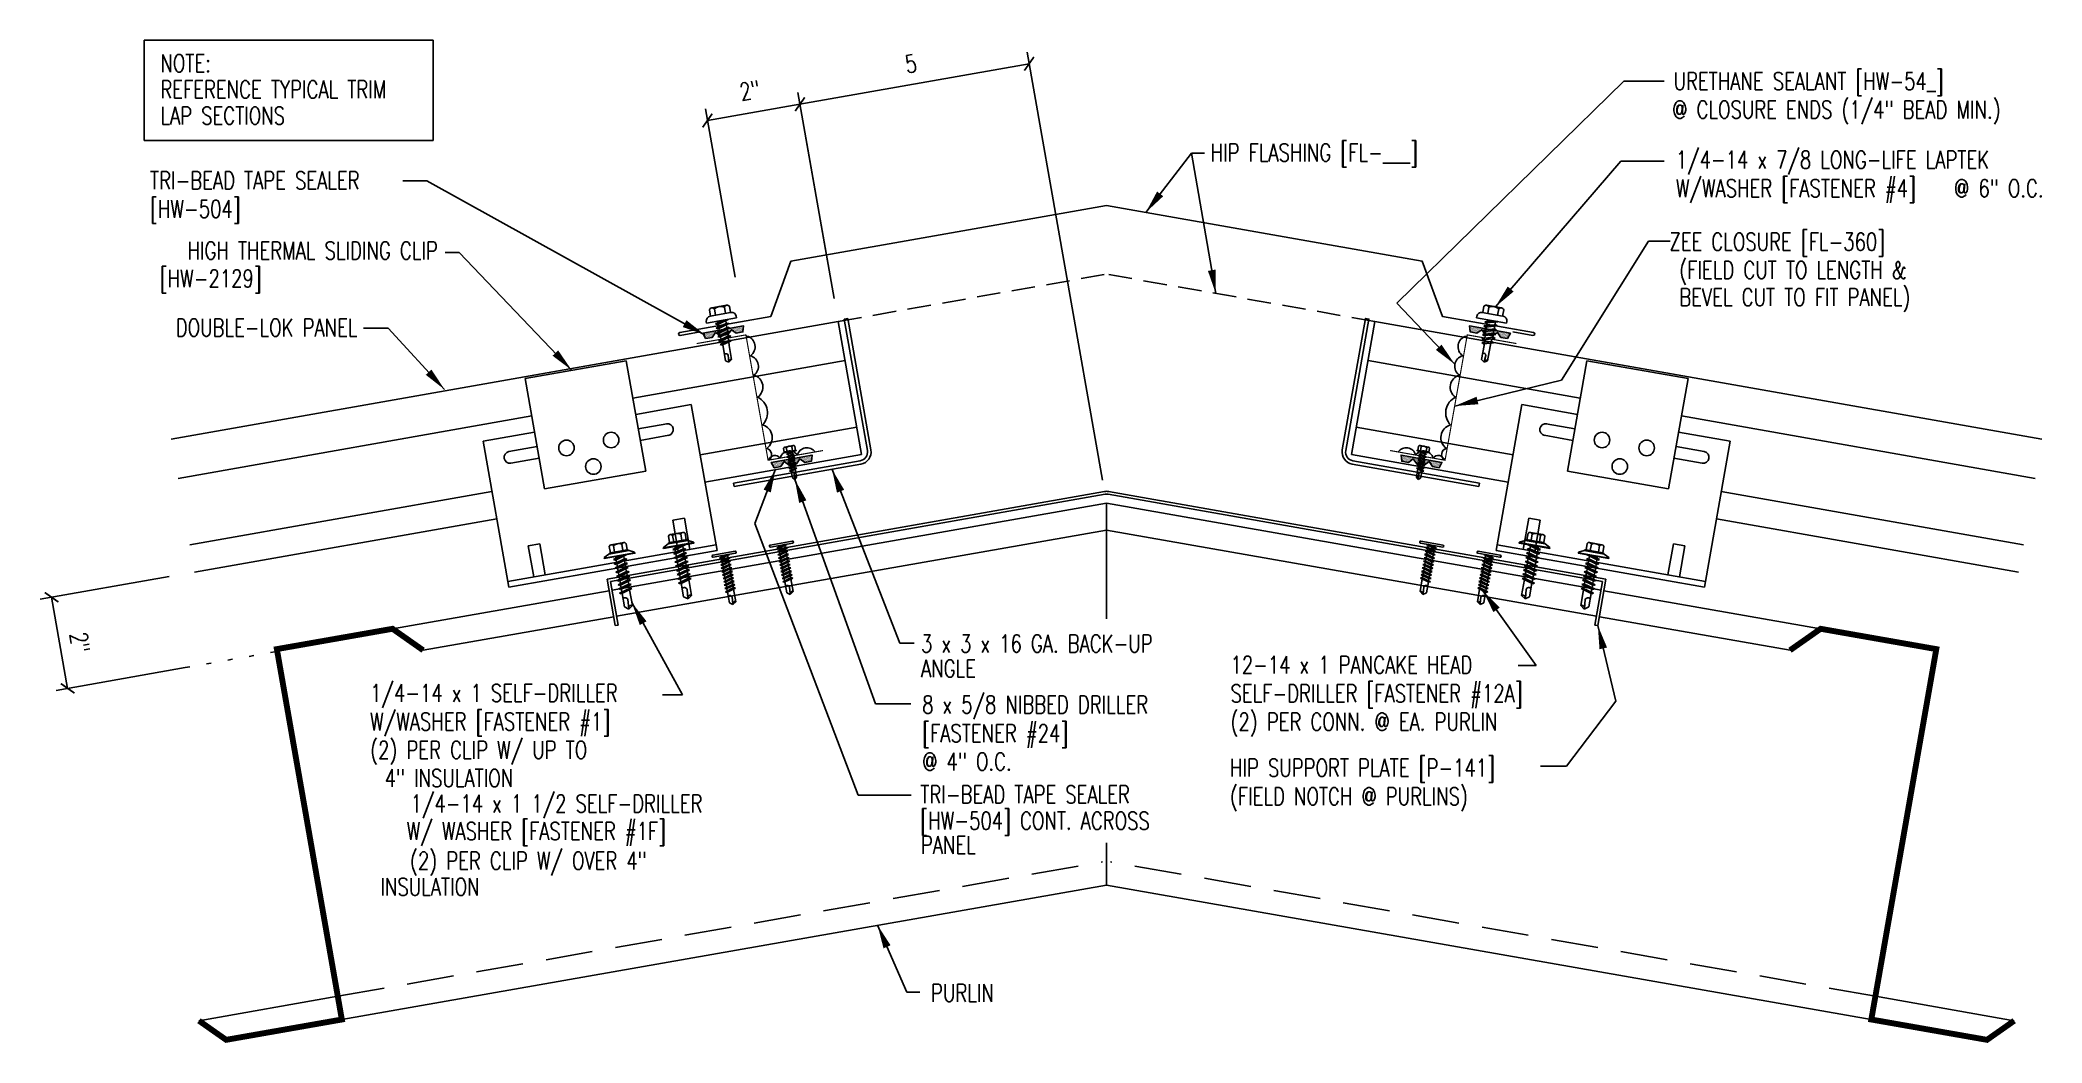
# Model space of a CAD drawing. Extents: x 0.5 to 43.1, y 10.3 to 31.6.
import ezdxf
from ezdxf.enums import TextEntityAlignment as Align

# ---------------------------------------------------------------- set-up
doc = ezdxf.new("R2010")
doc.units = 0
doc.header["$LTSCALE"] = 4
doc.header["$MEASUREMENT"] = 0
doc.linetypes.add('ACAD_ISO07W100', pattern=[3, 0, -3])
doc.linetypes.add('HIDDEN', pattern=[0.375, 0.25, -0.125])
doc.layers.get('0').update_dxf_attribs({"linetype": 'CONTINUOUS'})
doc.layers.get('DEFPOINTS').update_dxf_attribs({"linetype": 'CONTINUOUS'})
for name, color, linetype in [('CLIP', 5, 'CONTINUOUS'), ('CLO', 3, 'CONTINUOUS'), ('DIM', 7, 'CONTINUOUS'), ('FASTENER', 9, 'CONTINUOUS'), ('PANEL', 11, 'CONTINUOUS'), ('SEALANT', 8, 'CONTINUOUS'), ('STLA', 12, 'CONTINUOUS'), ('TAPE', 8, 'CONTINUOUS'), ('TEXT', 2, 'CONTINUOUS'), ('TRIM', 6, 'CONTINUOUS')]:
    doc.layers.add(name, color=color, linetype=linetype)
doc.styles.add('TEXT', font='SIMPLEX', dxfattribs={"width": 0.75, "height": 6})
doc.styles.add('TEXT1', font='ROMANS.shx', dxfattribs={"width": 0.75, "height": 0.375})
doc.dimstyles.new('DETAIL', dxfattribs={"dimscale": 4, "dimtxt": 0.09375, "dimasz": 0.0625, "dimexe": 0.0625, "dimexo": 0.125, "dimgap": 0.0625, "dimtad": 1, "dimdec": 4, "dimzin": 3, "dimdsep": 46, "dimlunit": 4, "dimtxsty": 'TEXT1', "dimblk": 'ARCHTICK', "dimcen": 0.0625, "dimclrd": 7, "dimclre": 7, "dimclrt": 2, "dimadec": 0, "dimazin": 0, "dimtfac": 0.59375, "dimtdec": 4, "dimtmove": 0, "dimatfit": 2, "dimfxl": 0, "dimfrac": 2, "dimtolj": 1, "dimtzin": 3, "dimarcsym": 0})
doc.dimstyles.new('DETAIL$7', dxfattribs={"dimscale": 4, "dimtxt": 0.09375, "dimasz": 0.125, "dimexe": 0.0625, "dimexo": 0.125, "dimgap": 0.0625, "dimtad": 1, "dimdec": 5, "dimzin": 3, "dimdsep": 46, "dimlunit": 4, "dimtxsty": 'TEXT', "dimblk": 'ARCHTICK', "dimcen": 0.0625, "dimclrd": 7, "dimclre": 7, "dimclrt": 2, "dimadec": 0, "dimazin": 0, "dimtfac": 0.666667, "dimtdec": 5, "dimtmove": 0, "dimatfit": 2, "dimfxl": 0, "dimfrac": 2, "dimtolj": 1, "dimtzin": 3, "dimarcsym": 0})

msp = doc.modelspace()

# ---------------------------------------------------------------- texts
at = {"layer": 'DIM', "color": 2, "insert": (1.3097, 18.82346), "char_height": 0.375, "attachment_point": 5, "rotation": 280, "style": 'TEXT1'}
msp.add_mtext('\\A1;2"', dxfattribs=at)
at = {"layer": 'TEXT', "style": 'TEXT1', "width": 0.75}
for s, p in [('URETHANE SEALANT [HW-54_]', (35.231, 30.57552)), ('@ CLOSURE ENDS (1/4" BEAD MIN.)', (35.1999, 29.97001)), ('HIP FLASHING [FL-___]', (25.3771, 29.05579)), ('TRI-BEAD TAPE SEALER', (2.80364, 28.46403)), ('[HW-504]', (2.80364, 27.85689)), ('  ZEE CLOSURE [FL-360]', (34.7555, 27.15929)), ('(FIELD CUT TO LENGTH &', (35.35328, 26.55828)), ('BEVEL CUT TO FIT PANEL)', (35.35328, 25.98037)), ('3 x 3 x 16 GA. BACK-UP', (19.21291, 18.61088)), ('ANGLE', (19.21291, 18.08146)), ('HIP SUPPORT PLATE [P-141]', (25.78982, 15.96919)), ('TRI-BEAD TAPE SEALER', (19.19883, 15.40225)), ('(FIELD NOTCH @ PURLINS)', (25.78982, 15.36205)), ('[HW-504] CONT. ACROSS', (19.19883, 14.84328)), ('PANEL', (19.21107, 14.3296))]:
    msp.add_text(s, height=0.375, dxfattribs=at).set_placement(p)
for s, p in [('HIGH THERMAL SLIDING CLIP', (8.92898, 26.97132)), ('[HW-2129]', (5.18008, 26.37775)), ('DOUBLE-LOK PANEL', (7.21953, 25.33242)), ('4" INSULATION', (10.53204, 15.74983)), ('1/4-14 x 1 1/2 SELF-DRILLER', (14.55888, 15.20906)), ('W/ WASHER [FASTENER #1F]', (13.78778, 14.62193)), ('(2) PER CLIP W/ OVER 4"', (13.37484, 13.99098)), ('INSULATION', (9.81652, 13.43672)), ('PURLIN', (20.76324, 11.17937))]:
    msp.add_text(s, height=0.375, dxfattribs=at).set_placement(p, align=Align.RIGHT)

# ---------------------------------------------------------------- blocks, each defined once
blk = doc.blocks.new('_ArchTick')
at = {"color": 0, "const_width": 0.15}
blk.add_lwpolyline([(-0.5, -0.5), (0.5, 0.5)], dxfattribs=at)
blk = doc.blocks.new('*X4')
at = {"color": 0}
for p, q in [((-0.434, 0.135), (-0.434, 0.135)), ((-0.434, 0.123), (-0.434, 0.123)), ((-0.422, 0.141), (-0.422, 0.141)), ((-0.422, 0.129), (-0.422, 0.129)), ((-0.422, 0.117), (-0.422, 0.117)), ((-0.422, 0.105), (-0.422, 0.105)), ((-0.422, 0.094), (-0.422, 0.094)), ((-0.422, 0.082), (-0.422, 0.082)), ((-0.41, 0.135), (-0.41, 0.135)), ((-0.41, 0.123), (-0.41, 0.123)), ((-0.41, 0.111), (-0.41, 0.111)), ((-0.41, 0.1), (-0.41, 0.1)), ((-0.41, 0.088), (-0.41, 0.088)), ((-0.41, 0.076), (-0.41, 0.076)), ((-0.41, 0.064), (-0.41, 0.064)), ((-0.41, 0.053), (-0.41, 0.053)), ((-0.41, 0.041), (-0.41, 0.041)), ((-0.398, 0.141), (-0.398, 0.141)), ((-0.398, 0.129), (-0.398, 0.129)), ((-0.398, 0.117), (-0.398, 0.117)), ((-0.398, 0.105), (-0.398, 0.105)), ((-0.398, 0.094), (-0.398, 0.094)), ((-0.398, 0.082), (-0.398, 0.082)), ((-0.398, 0.07), (-0.398, 0.07)), ((-0.398, 0.059), (-0.398, 0.059)), ((-0.398, 0.047), (-0.398, 0.047)), ((-0.398, 0.035), (-0.398, 0.035)), ((-0.398, 0.023), (-0.398, 0.023)), ((-0.387, 0.135), (-0.387, 0.135)), ((-0.387, 0.123), (-0.387, 0.123)), ((-0.387, 0.111), (-0.387, 0.111)), ((-0.387, 0.1), (-0.387, 0.1)), ((-0.387, 0.088), (-0.387, 0.088)), ((-0.387, 0.076), (-0.387, 0.076)), ((-0.387, 0.064), (-0.387, 0.064)), ((-0.387, 0.053), (-0.387, 0.053)), ((-0.387, 0.041), (-0.387, 0.041)), ((-0.387, 0.029), (-0.387, 0.029)), ((-0.375, 0.141), (-0.375, 0.141)), ((-0.375, 0.129), (-0.375, 0.129)), ((-0.375, 0.117), (-0.375, 0.117)), ((-0.375, 0.105), (-0.375, 0.105)), ((-0.375, 0.094), (-0.375, 0.094)), ((-0.375, 0.082), (-0.375, 0.082)), ((-0.375, 0.07), (-0.375, 0.07)), ((-0.375, 0.059), (-0.375, 0.059)), ((-0.375, 0.047), (-0.375, 0.047)), ((-0.375, 0.035), (-0.375, 0.035)), ((-0.375, 0.023), (-0.375, 0.023)), ((-0.363, 0.135), (-0.363, 0.135)), ((-0.363, 0.123), (-0.363, 0.123)), ((-0.363, 0.111), (-0.363, 0.111)), ((-0.363, 0.1), (-0.363, 0.1)), ((-0.363, 0.088), (-0.363, 0.088)), ((-0.363, 0.076), (-0.363, 0.076)), ((-0.363, 0.064), (-0.363, 0.064)), ((-0.363, 0.053), (-0.363, 0.053)), ((-0.363, 0.041), (-0.363, 0.041)), ((-0.363, 0.029), (-0.363, 0.029)), ((-0.352, 0.141), (-0.352, 0.141)), ((-0.352, 0.129), (-0.352, 0.129)), ((-0.352, 0.117), (-0.352, 0.117)), ((-0.352, 0.105), (-0.352, 0.105)), ((-0.352, 0.094), (-0.352, 0.094)), ((-0.352, 0.082), (-0.352, 0.082)), ((-0.352, 0.07), (-0.352, 0.07)), ((-0.352, 0.059), (-0.352, 0.059)), ((-0.352, 0.047), (-0.352, 0.047)), ((-0.352, 0.035), (-0.352, 0.035)), ((-0.352, 0.023), (-0.352, 0.023)), ((-0.34, 0.135), (-0.34, 0.135)), ((-0.34, 0.123), (-0.34, 0.123)), ((-0.34, 0.111), (-0.34, 0.111)), ((-0.34, 0.1), (-0.34, 0.1)), ((-0.34, 0.088), (-0.34, 0.088)), ((-0.34, 0.076), (-0.34, 0.076)), ((-0.34, 0.064), (-0.34, 0.064)), ((-0.34, 0.053), (-0.34, 0.053)), ((-0.34, 0.041), (-0.34, 0.041)), ((-0.34, 0.029), (-0.34, 0.029)), ((-0.328, 0.141), (-0.328, 0.141)), ((-0.328, 0.129), (-0.328, 0.129)), ((-0.328, 0.117), (-0.328, 0.117)), ((-0.328, 0.105), (-0.328, 0.105)), ((-0.328, 0.094), (-0.328, 0.094)), ((-0.328, 0.082), (-0.328, 0.082)), ((-0.328, 0.07), (-0.328, 0.07)), ((-0.328, 0.059), (-0.328, 0.059)), ((-0.328, 0.047), (-0.328, 0.047)), ((-0.328, 0.035), (-0.328, 0.035)), ((-0.328, 0.023), (-0.328, 0.023)), ((-0.316, 0.135), (-0.316, 0.135)), ((-0.316, 0.123), (-0.316, 0.123)), ((-0.316, 0.111), (-0.316, 0.111)), ((-0.316, 0.1), (-0.316, 0.1)), ((-0.316, 0.088), (-0.316, 0.088)), ((-0.316, 0.076), (-0.316, 0.076)), ((-0.316, 0.064), (-0.316, 0.064)), ((-0.316, 0.053), (-0.316, 0.053)), ((-0.316, 0.041), (-0.316, 0.041)), ((-0.316, 0.029), (-0.316, 0.029)), ((-0.305, 0.141), (-0.305, 0.141)), ((-0.305, 0.129), (-0.305, 0.129)), ((-0.305, 0.117), (-0.305, 0.117)), ((-0.305, 0.105), (-0.305, 0.105)), ((-0.305, 0.094), (-0.305, 0.094)), ((-0.305, 0.082), (-0.305, 0.082)), ((-0.305, 0.07), (-0.305, 0.07)), ((-0.305, 0.059), (-0.305, 0.059)), ((-0.305, 0.047), (-0.305, 0.047)), ((-0.305, 0.035), (-0.305, 0.035)), ((-0.305, 0.023), (-0.305, 0.023)), ((-0.293, 0.135), (-0.293, 0.135)), ((-0.293, 0.123), (-0.293, 0.123)), ((-0.293, 0.111), (-0.293, 0.111)), ((-0.293, 0.1), (-0.293, 0.1)), ((-0.293, 0.088), (-0.293, 0.088)), ((-0.293, 0.076), (-0.293, 0.076)), ((-0.293, 0.064), (-0.293, 0.064)), ((-0.293, 0.053), (-0.293, 0.053)), ((-0.293, 0.041), (-0.293, 0.041)), ((-0.293, 0.029), (-0.293, 0.029)), ((-0.281, 0.141), (-0.281, 0.141)), ((-0.281, 0.129), (-0.281, 0.129)), ((-0.281, 0.117), (-0.281, 0.117)), ((-0.281, 0.105), (-0.281, 0.105)), ((-0.281, 0.094), (-0.281, 0.094)), ((-0.281, 0.082), (-0.281, 0.082)), ((-0.281, 0.07), (-0.281, 0.07)), ((-0.281, 0.059), (-0.281, 0.059)), ((-0.281, 0.047), (-0.281, 0.047)), ((-0.281, 0.035), (-0.281, 0.035)), ((-0.281, 0.023), (-0.281, 0.023)), ((-0.27, 0.135), (-0.27, 0.135)), ((-0.27, 0.123), (-0.27, 0.123)), ((-0.27, 0.111), (-0.27, 0.111)), ((-0.27, 0.1), (-0.27, 0.1)), ((-0.27, 0.088), (-0.27, 0.088)), ((-0.27, 0.076), (-0.27, 0.076)), ((-0.27, 0.064), (-0.27, 0.064)), ((-0.27, 0.053), (-0.27, 0.053)), ((-0.27, 0.041), (-0.27, 0.041)), ((-0.27, 0.029), (-0.27, 0.029)), ((-0.258, 0.141), (-0.258, 0.141)), ((-0.258, 0.129), (-0.258, 0.129)), ((-0.258, 0.117), (-0.258, 0.117)), ((-0.258, 0.105), (-0.258, 0.105)), ((-0.258, 0.094), (-0.258, 0.094)), ((-0.258, 0.082), (-0.258, 0.082)), ((-0.258, 0.07), (-0.258, 0.07)), ((-0.258, 0.059), (-0.258, 0.059)), ((-0.258, 0.047), (-0.258, 0.047)), ((-0.258, 0.035), (-0.258, 0.035)), ((-0.258, 0.023), (-0.258, 0.023)), ((-0.246, 0.135), (-0.246, 0.135)), ((-0.246, 0.123), (-0.246, 0.123)), ((-0.246, 0.111), (-0.246, 0.111)), ((-0.246, 0.1), (-0.246, 0.1)), ((-0.246, 0.088), (-0.246, 0.088)), ((-0.246, 0.076), (-0.246, 0.076)), ((-0.246, 0.064), (-0.246, 0.064)), ((-0.246, 0.053), (-0.246, 0.053)), ((-0.246, 0.041), (-0.246, 0.041)), ((-0.234, 0.141), (-0.234, 0.141)), ((-0.234, 0.129), (-0.234, 0.129)), ((-0.234, 0.117), (-0.234, 0.117)), ((-0.234, 0.105), (-0.234, 0.105)), ((-0.234, 0.094), (-0.234, 0.094)), ((-0.234, 0.082), (-0.234, 0.082)), ((-0.234, 0.07), (-0.234, 0.07)), ((-0.234, 0.059), (-0.234, 0.059)), ((-0.234, 0.047), (-0.234, 0.047)), ((-0.223, 0.135), (-0.223, 0.135)), ((-0.223, 0.123), (-0.223, 0.123)), ((-0.223, 0.111), (-0.223, 0.111)), ((-0.223, 0.1), (-0.223, 0.1)), ((-0.223, 0.088), (-0.223, 0.088)), ((-0.223, 0.076), (-0.223, 0.076)), ((-0.223, 0.064), (-0.223, 0.064)), ((-0.211, 0.141), (-0.211, 0.141)), ((-0.211, 0.129), (-0.211, 0.129)), ((-0.211, 0.117), (-0.211, 0.117)), ((-0.211, 0.105), (-0.211, 0.105)), ((-0.211, 0.094), (-0.211, 0.094)), ((-0.211, 0.082), (-0.211, 0.082)), ((-0.211, 0.07), (-0.211, 0.07)), ((-0.199, 0.135), (-0.199, 0.135)), ((-0.199, 0.123), (-0.199, 0.123)), ((-0.199, 0.111), (-0.199, 0.111)), ((-0.199, 0.1), (-0.199, 0.1)), ((-0.199, 0.088), (-0.199, 0.088)), ((-0.188, 0.141), (-0.188, 0.141)), ((-0.188, 0.129), (-0.188, 0.129)), ((-0.188, 0.117), (-0.188, 0.117)), ((-0.188, 0.105), (-0.188, 0.105)), ((-0.188, 0.094), (-0.188, 0.094)), ((-0.176, 0.135), (-0.176, 0.135)), ((-0.176, 0.123), (-0.176, 0.123)), ((-0.176, 0.111), (-0.176, 0.111)), ((-0.164, 0.141), (-0.164, 0.141)), ((-0.164, 0.129), (-0.164, 0.129)), ((-0.164, 0.117), (-0.164, 0.117)), ((-0.164, 0.105), (-0.164, 0.105)), ((-0.152, 0.135), (-0.152, 0.135)), ((-0.152, 0.123), (-0.152, 0.123)), ((-0.152, 0.111), (-0.152, 0.111)), ((-0.152, 0.1), (-0.152, 0.1)), ((-0.141, 0.141), (-0.141, 0.141)), ((-0.141, 0.129), (-0.141, 0.129)), ((-0.141, 0.117), (-0.141, 0.117)), ((-0.141, 0.105), (-0.141, 0.105)), ((-0.141, 0.094), (-0.141, 0.094)), ((-0.141, 0.082), (-0.141, 0.082)), ((-0.129, 0.135), (-0.129, 0.135)), ((-0.129, 0.123), (-0.129, 0.123)), ((-0.129, 0.111), (-0.129, 0.111)), ((-0.129, 0.1), (-0.129, 0.1)), ((-0.129, 0.088), (-0.129, 0.088)), ((-0.129, 0.076), (-0.129, 0.076)), ((-0.117, 0.141), (-0.117, 0.141)), ((-0.117, 0.129), (-0.117, 0.129)), ((-0.117, 0.117), (-0.117, 0.117)), ((-0.117, 0.105), (-0.117, 0.105)), ((-0.117, 0.094), (-0.117, 0.094)), ((-0.117, 0.082), (-0.117, 0.082)), ((-0.117, 0.07), (-0.117, 0.07)), ((-0.117, 0.059), (-0.117, 0.059)), ((-0.105, 0.135), (-0.105, 0.135)), ((-0.105, 0.123), (-0.105, 0.123)), ((-0.105, 0.111), (-0.105, 0.111)), ((-0.105, 0.1), (-0.105, 0.1)), ((-0.105, 0.088), (-0.105, 0.088)), ((-0.105, 0.076), (-0.105, 0.076)), ((-0.105, 0.064), (-0.105, 0.064)), ((-0.105, 0.053), (-0.105, 0.053)), ((-0.094, 0.141), (-0.094, 0.141)), ((-0.094, 0.129), (-0.094, 0.129)), ((-0.094, 0.117), (-0.094, 0.117)), ((-0.094, 0.105), (-0.094, 0.105)), ((-0.094, 0.094), (-0.094, 0.094)), ((-0.094, 0.082), (-0.094, 0.082)), ((-0.094, 0.07), (-0.094, 0.07)), ((-0.094, 0.059), (-0.094, 0.059)), ((-0.094, 0.047), (-0.094, 0.047)), ((-0.094, 0.035), (-0.094, 0.035)), ((-0.082, 0.135), (-0.082, 0.135)), ((-0.082, 0.123), (-0.082, 0.123)), ((-0.082, 0.111), (-0.082, 0.111)), ((-0.082, 0.1), (-0.082, 0.1)), ((-0.082, 0.088), (-0.082, 0.088)), ((-0.082, 0.076), (-0.082, 0.076)), ((-0.082, 0.064), (-0.082, 0.064)), ((-0.082, 0.053), (-0.082, 0.053)), ((-0.082, 0.041), (-0.082, 0.041)), ((-0.082, 0.029), (-0.082, 0.029)), ((-0.07, 0.141), (-0.07, 0.141)), ((-0.07, 0.129), (-0.07, 0.129)), ((-0.07, 0.117), (-0.07, 0.117)), ((-0.07, 0.105), (-0.07, 0.105)), ((-0.07, 0.094), (-0.07, 0.094)), ((-0.07, 0.082), (-0.07, 0.082)), ((-0.07, 0.07), (-0.07, 0.07)), ((-0.07, 0.059), (-0.07, 0.059)), ((-0.07, 0.047), (-0.07, 0.047)), ((-0.07, 0.035), (-0.07, 0.035)), ((-0.07, 0.023), (-0.07, 0.023)), ((-0.059, 0.135), (-0.059, 0.135)), ((-0.059, 0.123), (-0.059, 0.123)), ((-0.059, 0.111), (-0.059, 0.111)), ((-0.059, 0.1), (-0.059, 0.1)), ((-0.059, 0.088), (-0.059, 0.088)), ((-0.059, 0.076), (-0.059, 0.076)), ((-0.059, 0.064), (-0.059, 0.064)), ((-0.059, 0.053), (-0.059, 0.053)), ((-0.059, 0.041), (-0.059, 0.041)), ((-0.059, 0.029), (-0.059, 0.029)), ((-0.047, 0.141), (-0.047, 0.141)), ((-0.047, 0.129), (-0.047, 0.129)), ((-0.047, 0.117), (-0.047, 0.117)), ((-0.047, 0.105), (-0.047, 0.105)), ((-0.047, 0.094), (-0.047, 0.094)), ((-0.047, 0.082), (-0.047, 0.082)), ((-0.047, 0.07), (-0.047, 0.07)), ((-0.047, 0.059), (-0.047, 0.059)), ((-0.047, 0.047), (-0.047, 0.047)), ((-0.047, 0.035), (-0.047, 0.035)), ((-0.047, 0.023), (-0.047, 0.023)), ((-0.035, 0.135), (-0.035, 0.135)), ((-0.035, 0.123), (-0.035, 0.123)), ((-0.035, 0.111), (-0.035, 0.111)), ((-0.035, 0.1), (-0.035, 0.1)), ((-0.035, 0.088), (-0.035, 0.088)), ((-0.035, 0.076), (-0.035, 0.076)), ((-0.035, 0.064), (-0.035, 0.064)), ((-0.035, 0.053), (-0.035, 0.053)), ((-0.035, 0.041), (-0.035, 0.041)), ((-0.035, 0.029), (-0.035, 0.029)), ((-0.023, 0.141), (-0.023, 0.141)), ((-0.023, 0.129), (-0.023, 0.129)), ((-0.023, 0.117), (-0.023, 0.117)), ((-0.023, 0.105), (-0.023, 0.105)), ((-0.023, 0.094), (-0.023, 0.094)), ((-0.023, 0.082), (-0.023, 0.082)), ((-0.023, 0.07), (-0.023, 0.07)), ((-0.023, 0.059), (-0.023, 0.059)), ((-0.023, 0.047), (-0.023, 0.047)), ((-0.023, 0.035), (-0.023, 0.035)), ((-0.023, 0.023), (-0.023, 0.023)), ((-0.012, 0.135), (-0.012, 0.135)), ((-0.012, 0.123), (-0.012, 0.123)), ((-0.012, 0.111), (-0.012, 0.111)), ((-0.012, 0.1), (-0.012, 0.1)), ((-0.012, 0.088), (-0.012, 0.088)), ((-0.012, 0.076), (-0.012, 0.076)), ((-0.012, 0.064), (-0.012, 0.064)), ((-0.012, 0.053), (-0.012, 0.053)), ((-0.012, 0.041), (-0.012, 0.041)), ((-0.012, 0.029), (-0.012, 0.029)), ((0, 0.141), (0, 0.141)), ((0, 0.129), (0, 0.129)), ((0, 0.117), (0, 0.117)), ((0, 0.105), (0, 0.105)), ((0, 0.094), (0, 0.094)), ((0, 0.082), (0, 0.082)), ((0, 0.07), (0, 0.07)), ((0, 0.059), (0, 0.059)), ((0, 0.047), (0, 0.047)), ((0, 0.035), (0, 0.035)), ((0, 0.023), (0, 0.023)), ((0.012, 0.135), (0.012, 0.135)), ((0.012, 0.123), (0.012, 0.123)), ((0.012, 0.111), (0.012, 0.111)), ((0.012, 0.1), (0.012, 0.1)), ((0.012, 0.088), (0.012, 0.088)), ((0.012, 0.076), (0.012, 0.076)), ((0.012, 0.064), (0.012, 0.064)), ((0.012, 0.053), (0.012, 0.053)), ((0.012, 0.041), (0.012, 0.041)), ((0.012, 0.029), (0.012, 0.029)), ((0.023, 0.141), (0.023, 0.141)), ((0.023, 0.129), (0.023, 0.129)), ((0.023, 0.117), (0.023, 0.117)), ((0.023, 0.105), (0.023, 0.105)), ((0.023, 0.094), (0.023, 0.094)), ((0.023, 0.082), (0.023, 0.082)), ((0.023, 0.07), (0.023, 0.07)), ((0.023, 0.059), (0.023, 0.059)), ((0.023, 0.047), (0.023, 0.047)), ((0.023, 0.035), (0.023, 0.035)), ((0.023, 0.023), (0.023, 0.023)), ((0.035, 0.135), (0.035, 0.135)), ((0.035, 0.123), (0.035, 0.123)), ((0.035, 0.111), (0.035, 0.111)), ((0.035, 0.1), (0.035, 0.1)), ((0.035, 0.088), (0.035, 0.088)), ((0.035, 0.076), (0.035, 0.076)), ((0.035, 0.064), (0.035, 0.064)), ((0.035, 0.053), (0.035, 0.053)), ((0.035, 0.041), (0.035, 0.041)), ((0.035, 0.029), (0.035, 0.029)), ((0.047, 0.141), (0.047, 0.141)), ((0.047, 0.129), (0.047, 0.129)), ((0.047, 0.117), (0.047, 0.117)), ((0.047, 0.105), (0.047, 0.105)), ((0.047, 0.094), (0.047, 0.094)), ((0.047, 0.082), (0.047, 0.082)), ((0.047, 0.07), (0.047, 0.07)), ((0.047, 0.059), (0.047, 0.059)), ((0.047, 0.047), (0.047, 0.047)), ((0.047, 0.035), (0.047, 0.035)), ((0.047, 0.023), (0.047, 0.023)), ((0.059, 0.135), (0.059, 0.135)), ((0.059, 0.123), (0.059, 0.123)), ((0.059, 0.111), (0.059, 0.111)), ((0.059, 0.1), (0.059, 0.1)), ((0.059, 0.088), (0.059, 0.088)), ((0.059, 0.076), (0.059, 0.076)), ((0.059, 0.064), (0.059, 0.064)), ((0.059, 0.053), (0.059, 0.053)), ((0.059, 0.041), (0.059, 0.041)), ((0.059, 0.029), (0.059, 0.029)), ((0.07, 0.141), (0.07, 0.141)), ((0.07, 0.129), (0.07, 0.129)), ((0.07, 0.117), (0.07, 0.117)), ((0.07, 0.105), (0.07, 0.105)), ((0.07, 0.094), (0.07, 0.094)), ((0.07, 0.082), (0.07, 0.082)), ((0.07, 0.07), (0.07, 0.07)), ((0.07, 0.059), (0.07, 0.059)), ((0.07, 0.047), (0.07, 0.047)), ((0.07, 0.035), (0.07, 0.035)), ((0.07, 0.023), (0.07, 0.023)), ((0.082, 0.135), (0.082, 0.135)), ((0.082, 0.123), (0.082, 0.123)), ((0.082, 0.111), (0.082, 0.111)), ((0.082, 0.1), (0.082, 0.1)), ((0.082, 0.088), (0.082, 0.088)), ((0.082, 0.076), (0.082, 0.076)), ((0.082, 0.064), (0.082, 0.064)), ((0.082, 0.053), (0.082, 0.053)), ((0.082, 0.041), (0.082, 0.041)), ((0.082, 0.029), (0.082, 0.029)), ((0.094, 0.141), (0.094, 0.141)), ((0.094, 0.129), (0.094, 0.129)), ((0.094, 0.117), (0.094, 0.117)), ((0.094, 0.105), (0.094, 0.105)), ((0.094, 0.094), (0.094, 0.094)), ((0.094, 0.082), (0.094, 0.082)), ((0.094, 0.07), (0.094, 0.07)), ((0.094, 0.059), (0.094, 0.059)), ((0.094, 0.047), (0.094, 0.047)), ((0.094, 0.035), (0.094, 0.035)), ((0.105, 0.135), (0.105, 0.135)), ((0.105, 0.123), (0.105, 0.123)), ((0.105, 0.111), (0.105, 0.111)), ((0.105, 0.1), (0.105, 0.1)), ((0.105, 0.088), (0.105, 0.088)), ((0.105, 0.076), (0.105, 0.076)), ((0.105, 0.064), (0.105, 0.064)), ((0.105, 0.053), (0.105, 0.053)), ((0.117, 0.141), (0.117, 0.141)), ((0.117, 0.129), (0.117, 0.129)), ((0.117, 0.117), (0.117, 0.117)), ((0.117, 0.105), (0.117, 0.105)), ((0.117, 0.094), (0.117, 0.094)), ((0.117, 0.082), (0.117, 0.082)), ((0.117, 0.07), (0.117, 0.07)), ((0.117, 0.059), (0.117, 0.059)), ((0.129, 0.135), (0.129, 0.135)), ((0.129, 0.123), (0.129, 0.123)), ((0.129, 0.111), (0.129, 0.111)), ((0.129, 0.1), (0.129, 0.1)), ((0.129, 0.088), (0.129, 0.088)), ((0.129, 0.076), (0.129, 0.076)), ((0.141, 0.141), (0.141, 0.141)), ((0.141, 0.129), (0.141, 0.129)), ((0.141, 0.117), (0.141, 0.117)), ((0.141, 0.105), (0.141, 0.105)), ((0.141, 0.094), (0.141, 0.094)), ((0.141, 0.082), (0.141, 0.082)), ((0.152, 0.135), (0.152, 0.135)), ((0.152, 0.123), (0.152, 0.123)), ((0.152, 0.111), (0.152, 0.111)), ((0.152, 0.1), (0.152, 0.1)), ((0.164, 0.141), (0.164, 0.141)), ((0.164, 0.129), (0.164, 0.129)), ((0.164, 0.117), (0.164, 0.117)), ((0.164, 0.105), (0.164, 0.105)), ((0.176, 0.135), (0.176, 0.135)), ((0.176, 0.123), (0.176, 0.123)), ((0.176, 0.111), (0.176, 0.111)), ((0.188, 0.141), (0.188, 0.141)), ((0.188, 0.129), (0.188, 0.129)), ((0.188, 0.117), (0.188, 0.117)), ((0.188, 0.105), (0.188, 0.105)), ((0.188, 0.094), (0.188, 0.094)), ((0.199, 0.135), (0.199, 0.135)), ((0.199, 0.123), (0.199, 0.123)), ((0.199, 0.111), (0.199, 0.111)), ((0.199, 0.1), (0.199, 0.1)), ((0.199, 0.088), (0.199, 0.088)), ((0.211, 0.141), (0.211, 0.141)), ((0.211, 0.129), (0.211, 0.129)), ((0.211, 0.117), (0.211, 0.117)), ((0.211, 0.105), (0.211, 0.105)), ((0.211, 0.094), (0.211, 0.094)), ((0.211, 0.082), (0.211, 0.082)), ((0.211, 0.07), (0.211, 0.07)), ((0.223, 0.135), (0.223, 0.135)), ((0.223, 0.123), (0.223, 0.123)), ((0.223, 0.111), (0.223, 0.111)), ((0.223, 0.1), (0.223, 0.1)), ((0.223, 0.088), (0.223, 0.088)), ((0.223, 0.076), (0.223, 0.076)), ((0.223, 0.064), (0.223, 0.064)), ((0.234, 0.141), (0.234, 0.141)), ((0.234, 0.129), (0.234, 0.129)), ((0.234, 0.117), (0.234, 0.117)), ((0.234, 0.105), (0.234, 0.105)), ((0.234, 0.094), (0.234, 0.094)), ((0.234, 0.082), (0.234, 0.082)), ((0.234, 0.07), (0.234, 0.07)), ((0.234, 0.059), (0.234, 0.059)), ((0.234, 0.047), (0.234, 0.047)), ((0.246, 0.135), (0.246, 0.135)), ((0.246, 0.123), (0.246, 0.123)), ((0.246, 0.111), (0.246, 0.111)), ((0.246, 0.1), (0.246, 0.1)), ((0.246, 0.088), (0.246, 0.088)), ((0.246, 0.076), (0.246, 0.076)), ((0.246, 0.064), (0.246, 0.064)), ((0.246, 0.053), (0.246, 0.053)), ((0.246, 0.041), (0.246, 0.041)), ((0.258, 0.141), (0.258, 0.141)), ((0.258, 0.129), (0.258, 0.129)), ((0.258, 0.117), (0.258, 0.117)), ((0.258, 0.105), (0.258, 0.105)), ((0.258, 0.094), (0.258, 0.094)), ((0.258, 0.082), (0.258, 0.082)), ((0.258, 0.07), (0.258, 0.07)), ((0.258, 0.059), (0.258, 0.059)), ((0.258, 0.047), (0.258, 0.047)), ((0.258, 0.035), (0.258, 0.035)), ((0.258, 0.023), (0.258, 0.023)), ((0.27, 0.135), (0.27, 0.135)), ((0.27, 0.123), (0.27, 0.123)), ((0.27, 0.111), (0.27, 0.111)), ((0.27, 0.1), (0.27, 0.1)), ((0.27, 0.088), (0.27, 0.088)), ((0.27, 0.076), (0.27, 0.076)), ((0.27, 0.064), (0.27, 0.064)), ((0.27, 0.053), (0.27, 0.053)), ((0.27, 0.041), (0.27, 0.041)), ((0.27, 0.029), (0.27, 0.029)), ((0.281, 0.141), (0.281, 0.141)), ((0.281, 0.129), (0.281, 0.129)), ((0.281, 0.117), (0.281, 0.117)), ((0.281, 0.105), (0.281, 0.105)), ((0.281, 0.094), (0.281, 0.094)), ((0.281, 0.082), (0.281, 0.082)), ((0.281, 0.07), (0.281, 0.07)), ((0.281, 0.059), (0.281, 0.059)), ((0.281, 0.047), (0.281, 0.047)), ((0.281, 0.035), (0.281, 0.035)), ((0.281, 0.023), (0.281, 0.023)), ((0.293, 0.135), (0.293, 0.135)), ((0.293, 0.123), (0.293, 0.123)), ((0.293, 0.111), (0.293, 0.111)), ((0.293, 0.1), (0.293, 0.1)), ((0.293, 0.088), (0.293, 0.088)), ((0.293, 0.076), (0.293, 0.076)), ((0.293, 0.064), (0.293, 0.064)), ((0.293, 0.053), (0.293, 0.053)), ((0.293, 0.041), (0.293, 0.041)), ((0.293, 0.029), (0.293, 0.029)), ((0.305, 0.141), (0.305, 0.141)), ((0.305, 0.129), (0.305, 0.129)), ((0.305, 0.117), (0.305, 0.117)), ((0.305, 0.105), (0.305, 0.105)), ((0.305, 0.094), (0.305, 0.094)), ((0.305, 0.082), (0.305, 0.082)), ((0.305, 0.07), (0.305, 0.07)), ((0.305, 0.059), (0.305, 0.059)), ((0.305, 0.047), (0.305, 0.047)), ((0.305, 0.035), (0.305, 0.035)), ((0.305, 0.023), (0.305, 0.023)), ((0.316, 0.135), (0.316, 0.135)), ((0.316, 0.123), (0.316, 0.123)), ((0.316, 0.111), (0.316, 0.111)), ((0.316, 0.1), (0.316, 0.1)), ((0.316, 0.088), (0.316, 0.088)), ((0.316, 0.076), (0.316, 0.076)), ((0.316, 0.064), (0.316, 0.064)), ((0.316, 0.053), (0.316, 0.053)), ((0.316, 0.041), (0.316, 0.041)), ((0.316, 0.029), (0.316, 0.029)), ((0.328, 0.141), (0.328, 0.141)), ((0.328, 0.129), (0.328, 0.129)), ((0.328, 0.117), (0.328, 0.117)), ((0.328, 0.105), (0.328, 0.105)), ((0.328, 0.094), (0.328, 0.094)), ((0.328, 0.082), (0.328, 0.082)), ((0.328, 0.07), (0.328, 0.07)), ((0.328, 0.059), (0.328, 0.059)), ((0.328, 0.047), (0.328, 0.047)), ((0.328, 0.035), (0.328, 0.035)), ((0.328, 0.023), (0.328, 0.023)), ((0.34, 0.135), (0.34, 0.135)), ((0.34, 0.123), (0.34, 0.123)), ((0.34, 0.111), (0.34, 0.111)), ((0.34, 0.1), (0.34, 0.1)), ((0.34, 0.088), (0.34, 0.088)), ((0.34, 0.076), (0.34, 0.076)), ((0.34, 0.064), (0.34, 0.064)), ((0.34, 0.053), (0.34, 0.053)), ((0.34, 0.041), (0.34, 0.041)), ((0.34, 0.029), (0.34, 0.029)), ((0.352, 0.141), (0.352, 0.141)), ((0.352, 0.129), (0.352, 0.129)), ((0.352, 0.117), (0.352, 0.117)), ((0.352, 0.105), (0.352, 0.105)), ((0.352, 0.094), (0.352, 0.094)), ((0.352, 0.082), (0.352, 0.082)), ((0.352, 0.07), (0.352, 0.07)), ((0.352, 0.059), (0.352, 0.059)), ((0.352, 0.047), (0.352, 0.047)), ((0.352, 0.035), (0.352, 0.035)), ((0.352, 0.023), (0.352, 0.023)), ((0.363, 0.135), (0.363, 0.135)), ((0.363, 0.123), (0.363, 0.123)), ((0.363, 0.111), (0.363, 0.111)), ((0.363, 0.1), (0.363, 0.1)), ((0.363, 0.088), (0.363, 0.088)), ((0.363, 0.076), (0.363, 0.076)), ((0.363, 0.064), (0.363, 0.064)), ((0.363, 0.053), (0.363, 0.053)), ((0.363, 0.041), (0.363, 0.041)), ((0.363, 0.029), (0.363, 0.029)), ((0.375, 0.141), (0.375, 0.141)), ((0.375, 0.129), (0.375, 0.129)), ((0.375, 0.117), (0.375, 0.117)), ((0.375, 0.105), (0.375, 0.105)), ((0.375, 0.094), (0.375, 0.094)), ((0.375, 0.082), (0.375, 0.082)), ((0.375, 0.07), (0.375, 0.07)), ((0.375, 0.059), (0.375, 0.059)), ((0.375, 0.047), (0.375, 0.047)), ((0.375, 0.035), (0.375, 0.035)), ((0.375, 0.023), (0.375, 0.023)), ((0.387, 0.135), (0.387, 0.135)), ((0.387, 0.123), (0.387, 0.123)), ((0.387, 0.111), (0.387, 0.111)), ((0.387, 0.1), (0.387, 0.1)), ((0.387, 0.088), (0.387, 0.088)), ((0.387, 0.076), (0.387, 0.076)), ((0.387, 0.064), (0.387, 0.064)), ((0.387, 0.053), (0.387, 0.053)), ((0.387, 0.041), (0.387, 0.041)), ((0.387, 0.029), (0.387, 0.029)), ((0.398, 0.141), (0.398, 0.141)), ((0.398, 0.129), (0.398, 0.129)), ((0.398, 0.117), (0.398, 0.117)), ((0.398, 0.105), (0.398, 0.105)), ((0.398, 0.094), (0.398, 0.094)), ((0.398, 0.082), (0.398, 0.082)), ((0.398, 0.07), (0.398, 0.07)), ((0.398, 0.059), (0.398, 0.059)), ((0.398, 0.047), (0.398, 0.047)), ((0.398, 0.035), (0.398, 0.035)), ((0.398, 0.023), (0.398, 0.023)), ((0.41, 0.135), (0.41, 0.135)), ((0.41, 0.123), (0.41, 0.123)), ((0.41, 0.111), (0.41, 0.111)), ((0.41, 0.1), (0.41, 0.1)), ((0.41, 0.088), (0.41, 0.088)), ((0.41, 0.076), (0.41, 0.076)), ((0.41, 0.064), (0.41, 0.064)), ((0.41, 0.053), (0.41, 0.053)), ((0.41, 0.041), (0.41, 0.041)), ((0.422, 0.141), (0.422, 0.141)), ((0.422, 0.129), (0.422, 0.129)), ((0.422, 0.117), (0.422, 0.117)), ((0.422, 0.105), (0.422, 0.105)), ((0.422, 0.094), (0.422, 0.094)), ((0.422, 0.082), (0.422, 0.082)), ((0.434, 0.135), (0.434, 0.135)), ((0.434, 0.123), (0.434, 0.123))]:
    blk.add_line(p, q, dxfattribs=at)
blk = doc.blocks.new('MB_DBTAP')
at = {"layer": 'TAPE', "color": 9}
blk.add_lwpolyline([(-0.403, 0.018), (-0.442, 0.141), (0.442, 0.141), (0.403, 0.018), (0.26, 0.018), (0.17, 0.109), (0.079, 0.018), (0, 0.018), (-0.079, 0.018), (-0.17, 0.109), (-0.26, 0.018)], close=True, dxfattribs=at)
at = {"layer": 'TAPE', "color": 251}
blk.add_blockref('*X4', (0, 0), dxfattribs=at)
blk = doc.blocks.new('MB_DW4')
at = {"layer": 'FASTENER'}
for p, q in [((-0.326, 0.071), (-0.326, 0.037)), ((-0.326, 0.037), (0.322, 0.037)), ((-0.226, 0.171), (0.214, 0.171)), ((-0.217, 0.305), (-0.217, 0.171)), ((-0.163, 0.337), (0.159, 0.337)), ((-0.141, -0.014), (0.037, 0.037)), ((-0.108, 0.305), (-0.108, 0.171)), ((-0.105, -0.034), (0.137, 0.035)), ((-0.088, 0.037), (-0.088, 0.001)), ((-0.088, 0.037), (0.085, 0.037)), ((0.085, 0.037), (0.134, 0.037)), ((0.085, 0.02), (0.085, -0.041)), ((0.105, 0.305), (0.105, 0.171)), ((0.137, 0.035), (0.134, 0.037)), ((0.214, 0.305), (0.214, 0.171)), ((0.322, 0.071), (0.322, 0.037)), ((-0.105, -0.034), (-0.141, -0.014)), ((-0.141, -0.105), (0.102, -0.036)), ((-0.105, -0.125), (-0.141, -0.105)), ((-0.141, -0.196), (0.102, -0.127)), ((-0.105, -0.216), (-0.141, -0.196)), ((-0.141, -0.287), (0.102, -0.217)), ((-0.105, -0.307), (-0.141, -0.287)), ((-0.141, -0.378), (0.102, -0.308)), ((-0.105, -0.398), (-0.141, -0.378)), ((-0.122, -0.463), (0.089, -0.403)), ((-0.105, -0.125), (0.137, -0.056)), ((-0.105, -0.216), (0.137, -0.147)), ((-0.105, -0.307), (0.137, -0.238)), ((-0.105, -0.398), (0.137, -0.328)), ((-0.088, -0.029), (-0.088, -0.09)), ((-0.088, -0.12), (-0.088, -0.181)), ((-0.084, -0.27), (-0.088, -0.211)), ((-0.086, -0.483), (0.124, -0.423)), ((-0.078, -0.36), (-0.082, -0.3)), ((-0.071, -0.449), (-0.075, -0.389)), ((0.071, -0.408), (0.075, -0.346)), ((0.077, -0.315), (0.082, -0.253)), ((0.084, -0.223), (0.085, -0.211)), ((0.085, -0.071), (0.085, -0.131)), ((0.085, -0.162), (0.085, -0.211)), ((0.124, -0.423), (0.089, -0.403)), ((0.137, -0.056), (0.102, -0.036)), ((0.137, -0.147), (0.102, -0.127)), ((0.137, -0.238), (0.102, -0.217)), ((0.137, -0.328), (0.102, -0.308)), ((-0.086, -0.483), (-0.122, -0.463)), ((-0.066, -0.516), (-0.069, -0.478)), ((-0.066, -0.516), (-0.066, -0.82)), ((-0.002, -0.866), (-0.066, -0.82)), ((-0.003, -0.854), (0.009, -0.714)), ((-0.002, -0.866), (0.063, -0.82)), ((0.063, -0.515), (0.068, -0.439)), ((0.063, -0.516), (0.063, -0.82))]:
    blk.add_line(p, q, dxfattribs=at)
for centre, radius, start, end in [((-0.226, 0.071), 0.1, 90, 180), ((-0.163, 0.274), 0.0628, 29.8754, 150.1246), ((-0.002, 0.141), 0.196, 56.9974, 123.0026), ((0.159, 0.274), 0.0628, 29.8754, 150.1246), ((0.222, 0.071), 0.1, 0, 90), ((-0.036, -0.723), 0.0461, 11.1445, 130.906), ((0.039, -0.855), 0.0422, 55.4585, 194.8454), ((0.073, -0.516), 0.01, 175.9484, 180)]:
    blk.add_arc(centre, radius, start, end, dxfattribs=at)
blk = doc.blocks.new('MB_DW1')
at = {"layer": 'FASTENER'}
for p, q in [((-0.217, 0.114), (-0.326, 0.059)), ((-0.326, 0.059), (-0.326, 0.049)), ((-0.326, 0.049), (0.326, 0.049)), ((-0.217, 0.114), (0.217, 0.114)), ((-0.193, 0.137), (0.193, 0.137)), ((-0.193, 0.119), (0.193, 0.119)), ((-0.181, 0.276), (-0.181, 0.137)), ((-0.181, 0.137), (0.181, 0.137)), ((-0.139, -0.016), (0.046, 0.037)), ((-0.135, 0.302), (0.135, 0.302)), ((-0.104, -0.036), (0.139, 0.033)), ((-0.089, 0.276), (-0.089, 0.137)), ((-0.086, 0.037), (-0.086, -0.001)), ((-0.086, 0.037), (0.086, 0.037)), ((0.086, 0.037), (0.133, 0.037)), ((0.086, 0.018), (0.086, -0.042)), ((0.089, 0.276), (0.089, 0.137)), ((0.139, 0.033), (0.133, 0.037)), ((0.181, 0.276), (0.181, 0.137)), ((0.217, 0.114), (0.326, 0.059)), ((0.326, 0.059), (0.326, 0.049)), ((-0.104, -0.036), (-0.139, -0.016)), ((-0.139, -0.107), (0.104, -0.038)), ((-0.104, -0.127), (-0.139, -0.107)), ((-0.139, -0.198), (0.104, -0.128)), ((-0.104, -0.218), (-0.139, -0.198)), ((-0.139, -0.289), (0.104, -0.219)), ((-0.104, -0.309), (-0.139, -0.289)), ((-0.139, -0.38), (0.104, -0.31)), ((-0.104, -0.4), (-0.139, -0.38)), ((-0.139, -0.47), (0.104, -0.401)), ((-0.104, -0.127), (0.139, -0.058)), ((-0.104, -0.218), (0.139, -0.149)), ((-0.104, -0.309), (0.139, -0.239)), ((-0.104, -0.4), (0.139, -0.33)), ((-0.104, -0.491), (0.139, -0.421)), ((-0.086, -0.031), (-0.086, -0.092)), ((-0.086, -0.122), (-0.086, -0.183)), ((-0.086, -0.213), (-0.086, -0.274)), ((-0.086, -0.304), (-0.086, -0.364)), ((-0.086, -0.395), (-0.086, -0.455)), ((0.086, -0.073), (0.086, -0.133)), ((0.086, -0.164), (0.086, -0.224)), ((0.086, -0.255), (0.086, -0.315)), ((0.086, -0.345), (0.086, -0.406)), ((0.139, -0.058), (0.104, -0.038)), ((0.139, -0.149), (0.104, -0.128)), ((0.139, -0.239), (0.104, -0.219)), ((0.139, -0.33), (0.104, -0.31)), ((0.139, -0.421), (0.104, -0.401)), ((-0.104, -0.491), (-0.139, -0.47)), ((-0.139, -0.561), (0.104, -0.492)), ((-0.104, -0.581), (-0.139, -0.561)), ((-0.139, -0.652), (0.104, -0.583)), ((-0.104, -0.672), (-0.139, -0.652)), ((-0.139, -0.743), (0.104, -0.674)), ((-0.104, -0.763), (-0.139, -0.743)), ((-0.104, -0.581), (0.139, -0.512)), ((-0.104, -0.672), (0.139, -0.603)), ((-0.104, -0.763), (0.139, -0.694)), ((-0.086, -0.486), (-0.086, -0.546)), ((-0.086, -0.577), (-0.086, -0.637)), ((-0.086, -0.667), (-0.086, -0.728)), ((-0.086, -0.758), (-0.086, -1.05)), ((0.086, -0.436), (0.086, -0.497)), ((0.086, -0.527), (0.086, -0.588)), ((0.086, -0.618), (0.086, -0.679)), ((0.086, -0.709), (0.086, -1.05)), ((0.139, -0.512), (0.104, -0.492)), ((0.139, -0.603), (0.104, -0.583)), ((0.139, -0.694), (0.104, -0.674)), ((0, -1.111), (-0.086, -1.05)), ((-0.002, -1.095), (0.014, -0.909)), ((0, -1.111), (0.086, -1.05))]:
    blk.add_line(p, q, dxfattribs=at)
blk.add_lwpolyline([(-0.331, 0.037), (-0.331, 0.049), (0.331, 0.049), (0.331, 0.037)], close=True, dxfattribs=at)
for centre, radius, start, end in [((-0.193, 0.128), 0.00894, 90, 270), ((-0.135, 0.25), 0.0527, 29.8754, 150.1246), ((0, 0.138), 0.164, 56.9974, 123.0026), ((0.135, 0.25), 0.0527, 29.8754, 150.1246), ((0.193, 0.128), 0.00894, 270, 90), ((-0.046, -0.921), 0.0615, 11.1445, 130.906), ((0.054, -1.097), 0.0563, 55.4585, 194.8454)]:
    blk.add_arc(centre, radius, start, end, dxfattribs=at)
blk = doc.blocks.new('*D9')
at = {"layer": 'DEFPOINTS', "color": 0}
for p in [(14.666, 29.926), (17.309, 26.452), (15.34, 26.105)]:
    blk.add_point(p, dxfattribs=at)
at = {"layer": 'DIM', "color": 7, "lineweight": -2}
for p, q in [((16.636, 30.273), (14.666, 29.926)), ((17.222, 26.944), (16.592, 30.519)), ((15.253, 26.597), (14.623, 30.172))]:
    blk.add_line(p, q, dxfattribs=at)
at = {"layer": 'DIM', "color": 7, "lineweight": -2, "xscale": 0.25, "yscale": 0.25, "zscale": 0.25}
for p, rotation in [((16.636, 30.273), 9.999999999999886), ((14.666, 29.926), 189.9999999999999)]:
    blk.add_blockref('_ArchTick', p, dxfattribs=dict(at, rotation=rotation))
at = {"layer": 'DIM', "color": 2, "insert": (15.569, 30.565), "char_height": 0.375, "attachment_point": 5, "rotation": 10, "style": 'TEXT1'}
blk.add_mtext('\\A1;2"', dxfattribs=at)
blk = doc.blocks.new('*D10')
at = {"layer": 'DEFPOINTS', "color": 0}
for p in [(21.513, 31.133), (17.451, 25.651), (23.162, 21.785)]:
    blk.add_point(p, dxfattribs=at)
at = {"layer": 'DIM', "color": 7, "lineweight": -2}
for p, q in [((16.636, 30.273), (21.513, 31.133)), ((23.075, 22.277), (21.47, 31.379)), ((17.364, 26.143), (16.592, 30.519))]:
    blk.add_line(p, q, dxfattribs=at)
at = {"layer": 'DIM', "color": 7, "lineweight": -2, "xscale": 0.25, "yscale": 0.25, "zscale": 0.25}
for p, rotation in [((21.513, 31.133), 10.00000000000001), ((16.636, 30.273), 190)]:
    blk.add_blockref('_ArchTick', p, dxfattribs=dict(at, rotation=rotation))
at = {"layer": 'DIM', "color": 2, "insert": (18.998, 31.134), "char_height": 0.375, "attachment_point": 5, "rotation": 10, "style": 'TEXT1'}
blk.add_mtext('\\A1;5  ', dxfattribs=at)
blk = doc.blocks.new('FD-F4')
at = {"layer": 'TEXT', "style": 'TEXT1', "width": 0.75}
for s, p in [('1/4-14 x 7/8 LONG-LIFE LAPTEK', (0.005, -0.041)), ('W/WASHER [FASTENER #4]', (0.005, -0.193))]:
    blk.add_text(s, height=0.09375, dxfattribs=at).set_placement(p)
blk.add_attdef('(QUANTITY)', (1.485, -0.193), '', height=0.0938, dxfattribs=at)
blk = doc.blocks.new('A$C0B323C8E')
at = {"layer": 'CLIP'}
for p, q in [((-1.293, 2.862), (0.86, 3.242)), ((0.86, 3.242), (1.274, 0.894)), ((-0.879, 0.514), (-1.293, 2.862)), ((1.061, 2.1), (2.243, 2.309)), ((2.243, 2.309), (2.791, -0.797)), ((-2.189, 1.527), (-1.092, 1.721)), ((1.116, 1.793), (1.724, 1.9)), ((-1.641, -1.579), (-2.189, 1.527)), ((-1.637, 1.307), (-1.038, 1.413)), ((1.159, 1.546), (1.767, 1.654)), ((-1.594, 1.061), (-0.994, 1.167)), ((-0.879, 0.514), (1.274, 0.894)), ((2.097, -0.109), (1.851, -0.152)), ((1.851, -0.152), (1.967, -0.815)), ((2.214, -0.772), (2.097, -0.109)), ((-1.663, -1.455), (2.769, -0.674)), ((-1.641, -1.579), (2.791, -0.797)), ((-0.981, -0.652), (-1.227, -0.695)), ((-1.227, -0.695), (-1.11, -1.358)), ((-0.981, -0.652), (-0.864, -1.315)), ((-0.864, -1.315), (-0.981, -0.652))]:
    blk.add_line(p, q, dxfattribs=at)
for centre in [(0.537, 1.554), (-0.413, 1.386), (0.16, 0.99)]:
    blk.add_circle(centre, 0.165, dxfattribs=at)
for centre, start, end in [((1.737, 1.775), 280, 100), ((-1.616, 1.184), 100, 280)]:
    blk.add_arc(centre, 0.125, start, end, dxfattribs=at)
blk = doc.blocks.new('sd5')
at = {"layer": 'FASTENER'}
for p, q in [((-0.24, 0.082), (0.24, 0.082)), ((-0.24, 0.037), (0.24, 0.037)), ((-0.111, -0.005), (0.037, 0.037)), ((-0.083, -0.021), (0.111, 0.034)), ((-0.069, 0.037), (0.069, 0.037)), ((-0.069, 0.037), (-0.069, 0.007)), ((0.069, 0.037), (0.106, 0.037)), ((0.069, 0.022), (0.069, -0.027)), ((0.111, 0.034), (0.106, 0.037)), ((-0.083, -0.021), (-0.111, -0.005)), ((-0.111, -0.078), (0.083, -0.023)), ((-0.083, -0.094), (-0.111, -0.078)), ((-0.111, -0.151), (0.083, -0.095)), ((-0.083, -0.167), (-0.111, -0.151)), ((-0.111, -0.224), (0.083, -0.168)), ((-0.083, -0.24), (-0.111, -0.224)), ((-0.111, -0.296), (0.083, -0.241)), ((-0.083, -0.312), (-0.111, -0.296)), ((-0.111, -0.369), (0.083, -0.314)), ((-0.083, -0.385), (-0.111, -0.369)), ((-0.111, -0.442), (0.083, -0.386)), ((-0.083, -0.094), (0.111, -0.039)), ((-0.083, -0.167), (0.111, -0.111)), ((-0.083, -0.24), (0.111, -0.184)), ((-0.083, -0.312), (0.111, -0.257)), ((-0.083, -0.385), (0.111, -0.33)), ((-0.083, -0.458), (0.111, -0.402)), ((-0.069, -0.018), (-0.069, -0.066)), ((-0.069, -0.09), (-0.069, -0.139)), ((-0.069, -0.163), (-0.069, -0.211)), ((-0.069, -0.236), (-0.069, -0.284)), ((-0.069, -0.308), (-0.069, -0.357)), ((-0.069, -0.381), (-0.069, -0.43)), ((0.069, -0.051), (0.069, -0.099)), ((0.069, -0.124), (0.069, -0.172)), ((0.069, -0.196), (0.069, -0.245)), ((0.069, -0.269), (0.069, -0.317)), ((0.069, -0.342), (0.069, -0.39)), ((0.069, -0.414), (0.069, -0.463)), ((0.111, -0.039), (0.083, -0.023)), ((0.111, -0.111), (0.083, -0.095)), ((0.111, -0.184), (0.083, -0.168)), ((0.111, -0.257), (0.083, -0.241)), ((0.111, -0.33), (0.083, -0.314)), ((0.111, -0.402), (0.083, -0.386)), ((-0.083, -0.458), (-0.111, -0.442)), ((-0.111, -0.514), (0.083, -0.459)), ((-0.083, -0.53), (-0.111, -0.514)), ((-0.111, -0.587), (0.083, -0.532)), ((-0.083, -0.603), (-0.111, -0.587)), ((-0.111, -0.66), (0.083, -0.604)), ((-0.083, -0.676), (-0.111, -0.66)), ((-0.111, -0.733), (0.083, -0.677)), ((-0.083, -0.749), (-0.111, -0.733)), ((-0.083, -0.53), (0.111, -0.475)), ((-0.083, -0.603), (0.111, -0.548)), ((-0.083, -0.676), (0.111, -0.62)), ((-0.083, -0.749), (0.111, -0.693)), ((-0.069, -0.454), (-0.069, -0.502)), ((-0.069, -0.527), (-0.069, -0.575)), ((-0.069, -0.599), (-0.069, -0.648)), ((-0.069, -0.672), (-0.069, -0.72)), ((-0.069, -0.745), (-0.069, -0.978)), ((0.069, -0.487), (0.069, -0.536)), ((0.069, -0.56), (0.069, -0.608)), ((0.069, -0.633), (0.069, -0.681)), ((0.069, -0.705), (0.069, -0.978)), ((0.111, -0.475), (0.083, -0.459)), ((0.111, -0.548), (0.083, -0.532)), ((0.111, -0.62), (0.083, -0.604)), ((0.111, -0.693), (0.083, -0.677)), ((0, -1.027), (-0.069, -0.978)), ((-0.001, -1.014), (0.011, -0.865)), ((0, -1.027), (0.069, -0.978))]:
    blk.add_line(p, q, dxfattribs=at)
for centre, radius, start, end in [((-0.238, 0.06), 0.0227, 94.6639, 265.3361), ((0.238, 0.06), 0.0227, 274.6639, 85.3361), ((-0.037, -0.875), 0.0492, 11.1445, 130.906), ((0.044, -1.015), 0.045, 55.4585, 194.8454)]:
    blk.add_arc(centre, radius, start, end, dxfattribs=at)
blk = doc.blocks.new('sd2')
at = {"layer": 'FASTENER'}
for p, q in [((-0.129, 0.049), (0.129, 0.049)), ((-0.129, 0.037), (0.129, 0.037)), ((-0.121, 0.142), (-0.121, 0.049)), ((-0.121, 0.049), (0.121, 0.049)), ((-0.09, 0.159), (0.09, 0.159)), ((-0.081, 0.002), (0.031, 0.037)), ((-0.057, -0.012), (-0.081, 0.002)), ((-0.06, 0.142), (-0.06, 0.049)), ((-0.057, -0.012), (0.081, 0.034)), ((-0.046, 0.037), (0.046, 0.037)), ((-0.046, 0.037), (-0.046, 0.012)), ((0.046, 0.037), (0.077, 0.037)), ((0.046, 0.024), (0.046, -0.016)), ((0.06, 0.142), (0.06, 0.049)), ((0.081, 0.034), (0.077, 0.037)), ((0.121, 0.142), (0.121, 0.049)), ((-0.081, -0.059), (0.057, -0.013)), ((-0.057, -0.072), (-0.081, -0.059)), ((-0.081, -0.12), (0.057, -0.073)), ((-0.057, -0.133), (-0.081, -0.12)), ((-0.081, -0.18), (0.057, -0.134)), ((-0.057, -0.194), (-0.081, -0.18)), ((-0.081, -0.241), (0.057, -0.195)), ((-0.057, -0.254), (-0.081, -0.241)), ((-0.081, -0.301), (0.057, -0.255)), ((-0.057, -0.315), (-0.081, -0.301)), ((-0.081, -0.362), (0.057, -0.316)), ((-0.057, -0.375), (-0.081, -0.362)), ((-0.057, -0.072), (0.081, -0.026)), ((-0.057, -0.133), (0.081, -0.087)), ((-0.057, -0.194), (0.081, -0.147)), ((-0.057, -0.254), (0.081, -0.208)), ((-0.057, -0.315), (0.081, -0.269)), ((-0.057, -0.375), (0.081, -0.329)), ((-0.046, -0.008), (-0.046, -0.049)), ((-0.046, -0.069), (-0.046, -0.109)), ((-0.046, -0.13), (-0.046, -0.17)), ((-0.046, -0.19), (-0.046, -0.231)), ((-0.046, -0.251), (-0.046, -0.291)), ((-0.046, -0.311), (-0.046, -0.352)), ((-0.046, -0.372), (-0.046, -0.518)), ((0.001, -0.527), (0.01, -0.424)), ((0.046, -0.036), (0.046, -0.077)), ((0.046, -0.097), (0.046, -0.137)), ((0.046, -0.157), (0.046, -0.198)), ((0.046, -0.218), (0.046, -0.258)), ((0.046, -0.279), (0.046, -0.319)), ((0.046, -0.339), (0.046, -0.518)), ((0.081, -0.026), (0.057, -0.013)), ((0.081, -0.087), (0.057, -0.073)), ((0.081, -0.147), (0.057, -0.134)), ((0.081, -0.208), (0.057, -0.195)), ((0.081, -0.269), (0.057, -0.255)), ((0.081, -0.329), (0.057, -0.316)), ((0, -0.559), (-0.046, -0.518)), ((0, -0.559), (0.046, -0.518))]:
    blk.add_line(p, q, dxfattribs=at)
for centre, radius, start, end in [((-0.129, 0.043), 0.00596, 90, 270), ((-0.09, 0.124), 0.0351, 29.8754, 150.1246), ((0, 0.05), 0.109, 56.9974, 123.0026), ((0.09, 0.124), 0.0351, 29.8754, 150.1246), ((0.129, 0.043), 0.00596, 270, 90), ((-0.023, -0.423), 0.0323, 358.9683, 135.8668), ((0.028, -0.543), 0.0314, 54.099, 208.7466)]:
    blk.add_arc(centre, radius, start, end, dxfattribs=at)
blk = doc.blocks.new('FD-F24')
at = {"layer": 'TEXT', "style": 'TEXT1', "width": 0.75}
for s, p in [('8 x 5/8 NIBBED DRILLER', (0.005, -0.041)), ('[FASTENER #24]', (0.005, -0.193))]:
    blk.add_text(s, height=0.09375, dxfattribs=at).set_placement(p)
blk.add_attdef('(QUANTITY)', (0.005, -0.344), '', height=0.0938, dxfattribs=at)
blk = doc.blocks.new('FD-F12a')
at = {"layer": 'TEXT', "style": 'TEXT1', "width": 0.75}
for s, p in [('12-14 x 1 PANCAKE HEAD', (0.005, -0.041)), ('SELF-DRILLER [FASTENER #12A]', (0.005, -0.193))]:
    blk.add_text(s, height=0.09375, dxfattribs=at).set_placement(p)
blk.add_attdef('(QUANTITY)', (0.005, -0.344), '', height=0.0938, dxfattribs=at)
blk = doc.blocks.new('A$C30686E82')
for p, q in [((-2.715, 0.761), (3.437, 0.761)), ((-2.715, 0.761), (-2.715, -1.379)), ((3.437, 0.761), (3.437, -1.379)), ((-2.715, -1.379), (3.437, -1.379))]:
    blk.add_line(p, q)
at = {"layer": 'TEXT', "style": 'TEXT1', "width": 0.75}
for s, p in [('NOTE:', (-2.368, 0.081)), ('REFERENCE TYPICAL TRIM', (-2.368, -0.477)), ('LAP SECTIONS', (-2.368, -1.035))]:
    blk.add_text(s, height=0.375, dxfattribs=at).set_placement(p)
blk = doc.blocks.new('FD-F1')
at = {"layer": 'TEXT', "style": 'TEXT1', "width": 0.75}
for s, p in [('1/4-14 x 1 SELF-DRILLER', (0.005, -0.041)), ('W/WASHER [FASTENER #1]', (0.005, -0.193))]:
    blk.add_text(s, height=0.09375, dxfattribs=at).set_placement(p)
blk.add_attdef('(QUANTITY)', (0.005, -0.344), '', height=0.0938, dxfattribs=at)

# ---------------------------------------------------------------- dimensions: what is measured, and where the dimension line sits
at = {"layer": 'DIM'}
dim = msp.add_linear_dim(base=(21.51333, 31.13292), p1=(17.45056, 25.65075), p2=(23.16165, 21.78488), angle=10, text='5  ', dimstyle='DETAIL', dxfattribs=at)
dim.commit()
dim.dimension.update_dxf_attribs({"geometry": '*D10', "text_midpoint": (18.99848, 31.13373)})
dim = msp.add_aligned_dim(p1=(17.30931, 26.45184), p2=(15.3397, 26.10454), distance=-3.87995, dimstyle='DETAIL', dxfattribs=at)
dim.commit()
dim.dimension.update_dxf_attribs({"geometry": '*D9', "text_midpoint": (15.56859, 30.56521)})

# ---------------------------------------------------------------- linework, layer by layer
at = {"layer": 'CLO', "const_width": 0.0239}
for points in [[(17.12695, 22.90543), (15.95749, 22.69922), (15.48456, 25.36565), (14.4382, 25.18115)], [(29.19634, 22.90543), (30.3658, 22.69922), (30.83873, 25.36565), (31.88509, 25.18115)]]:
    msp.add_lwpolyline(points, dxfattribs=at)
at = {"layer": 'DIM'}
for p, q in [((34.69354, 27.36228), (35.1555, 27.36228)), ((32.95342, 16.19126), (32.39916, 16.19126)), ((17.87137, 15.57333), (19.00426, 15.57333))]:
    msp.add_line(p, q, dxfattribs=at)
at = {"layer": 'DIM', "color": 7}
for p, q in [((3.20937, 20.22537), (0.46138, 19.74083)), ((1.04924, 17.84658), (0.70758, 19.78424)), ((3.55103, 18.28771), (0.80304, 17.80317))]:
    msp.add_line(p, q, dxfattribs=at)
at = {"layer": 'PANEL'}
for p, q in [((17.45056, 25.65075), (17.94893, 22.82435)), ((28.87273, 25.65075), (28.37436, 22.82435)), ((17.59747, 24.8176), (13.07946, 24.02096)), ((28.72582, 24.8176), (33.24384, 24.02096)), ((10.92617, 23.64127), (3.39982, 22.31418)), ((35.39712, 23.64127), (42.92348, 22.31418)), ((17.84648, 23.40539), (14.51019, 22.81711)), ((28.47681, 23.40539), (31.8131, 22.81711)), ((10.07856, 22.0357), (3.64883, 20.90196)), ((36.24473, 22.0357), (42.67447, 20.90196))]:
    msp.add_line(p, q, dxfattribs=at)
for points in [[(3.25291, 23.14732), (17.45056, 25.65075)], [(43.07038, 23.14732), (28.87273, 25.65075)], [(17.94893, 22.82435), (14.61265, 22.23608)], [(28.37436, 22.82435), (31.71065, 22.23608)], [(10.18101, 21.45466), (3.75128, 20.32092)], [(36.14228, 21.45466), (42.57201, 20.32092)]]:
    msp.add_lwpolyline(points, dxfattribs=at)
at = {"layer": 'SEALANT', "color": 4}
for points in [[(16.95664, 22.87585, 0.63707026), (16.58148, 22.8097, 0.63707026), (16.21158, 22.74448, 0.63707026), (15.97183, 22.70221, 0.63707026), (15.92791, 22.9513, 0.63707026), (15.83988, 23.45052, 0.50948557), (15.7357, 24.04136, 0.63707026), (15.65354, 24.5073, 0.63707026), (15.58064, 24.92072, 0.63707026), (15.50642, 25.34165, 0.63707026)], [(29.36666, 22.87585, -0.63707026), (29.74181, 22.8097, -0.63707026), (30.11171, 22.74448, -0.63707026), (30.35146, 22.70221, -0.63707026), (30.39539, 22.9513, -0.63707026), (30.48341, 23.45052, -0.50948557), (30.58759, 24.04136, -0.63707026), (30.66975, 24.5073, -0.63707026), (30.74265, 24.92072, -0.63707026), (30.81687, 25.34165, -0.63707026)]]:
    msp.add_lwpolyline(points, format="xyb", dxfattribs=at)
at = {"layer": 'STLA'}
for p, q in [((17.57756, 25.70149), (17.65113, 25.71446)), ((18.07078, 22.90429), (17.57756, 25.70149)), ((17.65113, 25.71446), (18.14435, 22.91726)), ((15.22248, 22.21167), (17.91869, 22.68708)), ((17.93166, 22.61352), (15.23545, 22.1381)), ((15.23545, 22.1381), (15.22248, 22.21167)), ((31.08784, 22.1381), (31.10081, 22.21167)), ((12.70567, 19.18285), (12.53202, 20.16766)), ((12.76722, 19.19367), (12.60395, 20.11962)), ((33.55607, 19.19367), (33.71934, 20.11962)), ((33.61762, 19.18285), (33.79127, 20.16766)), ((12.70567, 19.18285), (12.76722, 19.19367)), ((33.61762, 19.18285), (33.55607, 19.19367))]:
    msp.add_line(p, q, dxfattribs=at)
at = {"layer": 'STLA', "color": 1}
for p, q in [((23.16165, 21.78488), (12.63653, 19.93486)), ((23.16165, 21.78488), (33.68676, 19.93486)), ((23.16165, 19.32706), (23.16165, 21.78488)), ((23.16165, 21.21356), (12.73423, 19.38077)), ((23.16165, 21.21356), (33.58906, 19.38077)), ((12.57498, 19.92404), (7.96414, 19.11358)), ((33.74832, 19.92404), (38.35915, 19.11358)), ((12.67268, 19.36995), (8.61543, 18.65682)), ((33.65061, 19.36995), (37.70787, 18.65682)), ((23.16165, 13.6629), (23.16165, 14.55974)), ((23.16165, 13.6629), (6.88506, 10.80181)), ((23.16165, 13.6629), (39.43823, 10.80181))]:
    msp.add_line(p, q, dxfattribs=at)
at = {"layer": 'STLA', "color": 1, "linetype": 'HIDDEN'}
for p, q in [((6.79844, 11.29524), (23.07502, 14.15632)), ((39.52486, 11.29524), (23.24827, 14.15632))]:
    msp.add_line(p, q, dxfattribs=at)
at = {"layer": 'STLA', "color": 1, "linetype": 'Continuous'}
for p, q in [((3.84379, 10.77555), (6.79844, 11.29524)), ((42.4795, 10.77555), (39.52486, 11.29524))]:
    msp.add_line(p, q, dxfattribs=at)
at = {"layer": 'STLA'}
for points in [[(31.10081, 22.21167), (28.4046, 22.68708, -0.41421356), (28.25251, 22.90429), (28.74573, 25.70149), (28.67217, 25.71446), (28.17894, 22.91726, 0.41421356), (28.39163, 22.61352), (31.08784, 22.1381)], [(12.53202, 20.16766), (23.1187, 22.03438, -0.08748866), (23.20459, 22.03438), (33.79127, 20.16766)], [(33.71934, 20.11962), (23.1942, 21.97549, 0.08748866), (23.12909, 21.97549), (12.60395, 20.11962)]]:
    msp.add_lwpolyline(points, format="xyb", dxfattribs=at)
at = {"layer": 'STLA', "const_width": 0.125}
for points in [[(8.61543, 18.65682), (7.96414, 19.11358), (5.50179, 18.68131), (6.88506, 10.80181), (4.42271, 10.36954), (3.84379, 10.77555)], [(37.70787, 18.65682), (38.35915, 19.11358), (40.8215, 18.68131), (39.43823, 10.80181), (41.90058, 10.36954), (42.4795, 10.77555)]]:
    msp.add_lwpolyline(points, dxfattribs=at)
at = {"layer": 'STLA'}
for radius in [0.1875, 0.2622]:
    msp.add_arc((17.88613, 22.87173), radius, 280, 10, dxfattribs=at)
at = {"layer": 'TEXT', "color": 7}
msp.add_line((34.16858, 30.76216), (35.02951, 30.76216), dxfattribs=at)
at = {"layer": 'TEXT', "color": 8, "linetype": 'HIDDEN', "ltscale": 0.5}
for p in [(17.45056, 25.65075), (28.87273, 25.65075)]:
    msp.add_line(p, (23.16165, 26.65777), dxfattribs=at)
at = {"layer": 'TEXT', "linetype": 'ACAD_ISO07W100', "ltscale": 0.03}
msp.add_line((3.55103, 18.28771), (5.5105, 18.6317), dxfattribs=at)
at = {"layer": 'TRIM'}
msp.add_lwpolyline([(14.51274, 25.42943), (14.08622, 25.35422, -1), (14.07536, 25.41577), (16.01421, 25.75764), (16.44173, 26.93226), (23.16165, 28.11716), (29.88156, 26.93226), (30.30909, 25.75764), (32.24793, 25.41577, -1), (32.23707, 25.35422), (31.81055, 25.42943)], format="xyb", dxfattribs=at)

# ---------------------------------------------------------------- block references
msp.add_blockref('A$C30686E82', (5.39186, 30.87652))
at = {"layer": 'CLIP'}
msp.add_blockref('A$C0B323C8E', (12.07902, 21.57531), dxfattribs=at)
at = {"layer": 'CLIP', "xscale": -1}
msp.add_blockref('A$C0B323C8E', (34.24427, 21.57531), dxfattribs=at)
at = {"layer": 'DIM', "color": 7, "xscale": 0.25, "yscale": 0.25, "zscale": 0.25}
for p, rotation in [((0.70758, 19.78424), 100.0000000000008), ((1.04924, 17.84658), 280.0000000000008)]:
    msp.add_blockref('_ArchTick', p, dxfattribs=dict(at, rotation=rotation))
at = {"layer": 'FASTENER'}
for name, p, rotation in [('MB_DW4', (14.97557, 25.63593), 10), ('MB_DW4', (31.35116, 25.63533), 349.9999999999999), ('sd2', (16.42925, 22.83946), 9.999999999999977), ('MB_DW1', (12.80299, 20.62694), 9.999999999999918), ('MB_DW1', (14.06061, 20.84291), 9.99999999999992), ('sd5', (16.2511, 20.85594), 10.00000000000004), ('sd5', (15.03186, 20.64096), 10.00000000000004)]:
    msp.add_blockref(name, p, dxfattribs=dict(at, rotation=rotation))
at = {"layer": 'FASTENER', "xscale": -1}
for name, p, rotation in [('sd2', (29.89404, 22.83946), 350.0000000000001), ('sd5', (30.07219, 20.85594), 349.9999999999999), ('MB_DW1', (32.26268, 20.84291), 350.0000000000001), ('MB_DW1', (33.5203, 20.62694), 350.0000000000001), ('sd5', (31.29144, 20.64096), 349.9999999999999)]:
    msp.add_blockref(name, p, dxfattribs=dict(at, rotation=rotation))
at = {"layer": 'FASTENER', "xscale": 4, "yscale": 4, "zscale": 4}
msp.add_blockref('FD-F1', (7.46856, 17.72448), dxfattribs=at).add_auto_attribs({'(QUANTITY)': '(2) PER CLIP W/ UP TO'})
at = {"layer": 'TAPE', "rotation": 9.999999999999899}
for p in [(15.0265, 25.33955), (16.48417, 22.59168)]:
    msp.add_blockref('MB_DBTAP', p, dxfattribs=at)
at = {"layer": 'TAPE', "xscale": -1, "rotation": 350.0000000000001}
for p in [(31.29679, 25.33955), (29.83912, 22.59168)]:
    msp.add_blockref('MB_DBTAP', p, dxfattribs=at)
at = {"layer": 'TEXT', "xscale": 4, "yscale": 4, "zscale": 4}
for name, p, values in [('FD-F4', (35.25936, 29.06841), {'(QUANTITY)': '@ 6" O.C.'}), ('FD-F12a', (25.78004, 18.32334), {'(QUANTITY)': '(2) PER CONN. @ EA. PURLIN'}), ('FD-F24', (19.21674, 17.47682), {'(QUANTITY)': '@ 4" O.C.'})]:
    msp.add_blockref(name, p, dxfattribs=at).add_auto_attribs(values)

msp.set_redraw_order([(e.dxf.handle, doc.entitydb.next_handle()) for e in msp.query("TEXT MTEXT ATTDEF DIMENSION ARC_DIMENSION")])  # texts and dimensions are drawn at this point

# ---------------------------------------------------------------- leaders
at = {"layer": 'DIM'}
for points in [[(23.99626, 27.97), (24.96965, 29.22964), (25.24263, 29.22964)], [(25.48504, 26.24809), (24.96965, 29.22964), (25.21914, 29.22964)], [(16.52624, 22.2894), (18.24502, 17.51525), (18.99287, 17.51525)], [(31.17183, 19.92392), (32.30678, 18.33007), (31.92187, 18.33007)], [(33.61762, 19.18285), (34.00036, 17.5761), (32.95342, 16.19126)], [(18.28891, 12.80637), (18.90791, 11.38696), (19.18544, 11.38696)]]:
    msp.add_leader(points, dimstyle='DETAIL$7', dxfattribs=at)
for points in [[(11.77541, 24.61818), (9.38428, 27.11587), (9.08389, 27.11587)], [(16.11663, 22.51165), (15.67413, 21.35272), (17.87137, 15.57333)], [(13.05741, 19.67069), (14.13634, 17.70802), (13.71205, 17.70802)]]:
    msp.add_leader(points, dimstyle='DETAIL$7', override={"dimgap": 0.0625, "dimtad": 0}, dxfattribs=at)
at = {"layer": 'TEXT'}
for points in [[(30.57492, 24.73948), (29.33899, 26.04011), (34.16858, 30.76216)], [(31.43616, 25.9621), (34.10559, 29.06222), (35.02951, 29.06222)], [(14.61784, 25.36269), (8.69189, 28.64003), (8.18463, 28.64003)], [(30.57039, 23.85271), (32.8457, 24.40313), (34.69354, 27.36228)], [(9.07056, 24.20357), (7.8691, 25.51017), (7.34502, 25.51017)], [(17.31841, 22.50538), (18.7583, 18.81086), (19.0679, 18.81086)]]:
    msp.add_leader(points, dimstyle='DETAIL$7', override={"dimdec": 4, "dimtxsty": 'TEXT1', "dimtfac": 0.59375}, dxfattribs=at)

doc.saveas('drawing.dxf')
